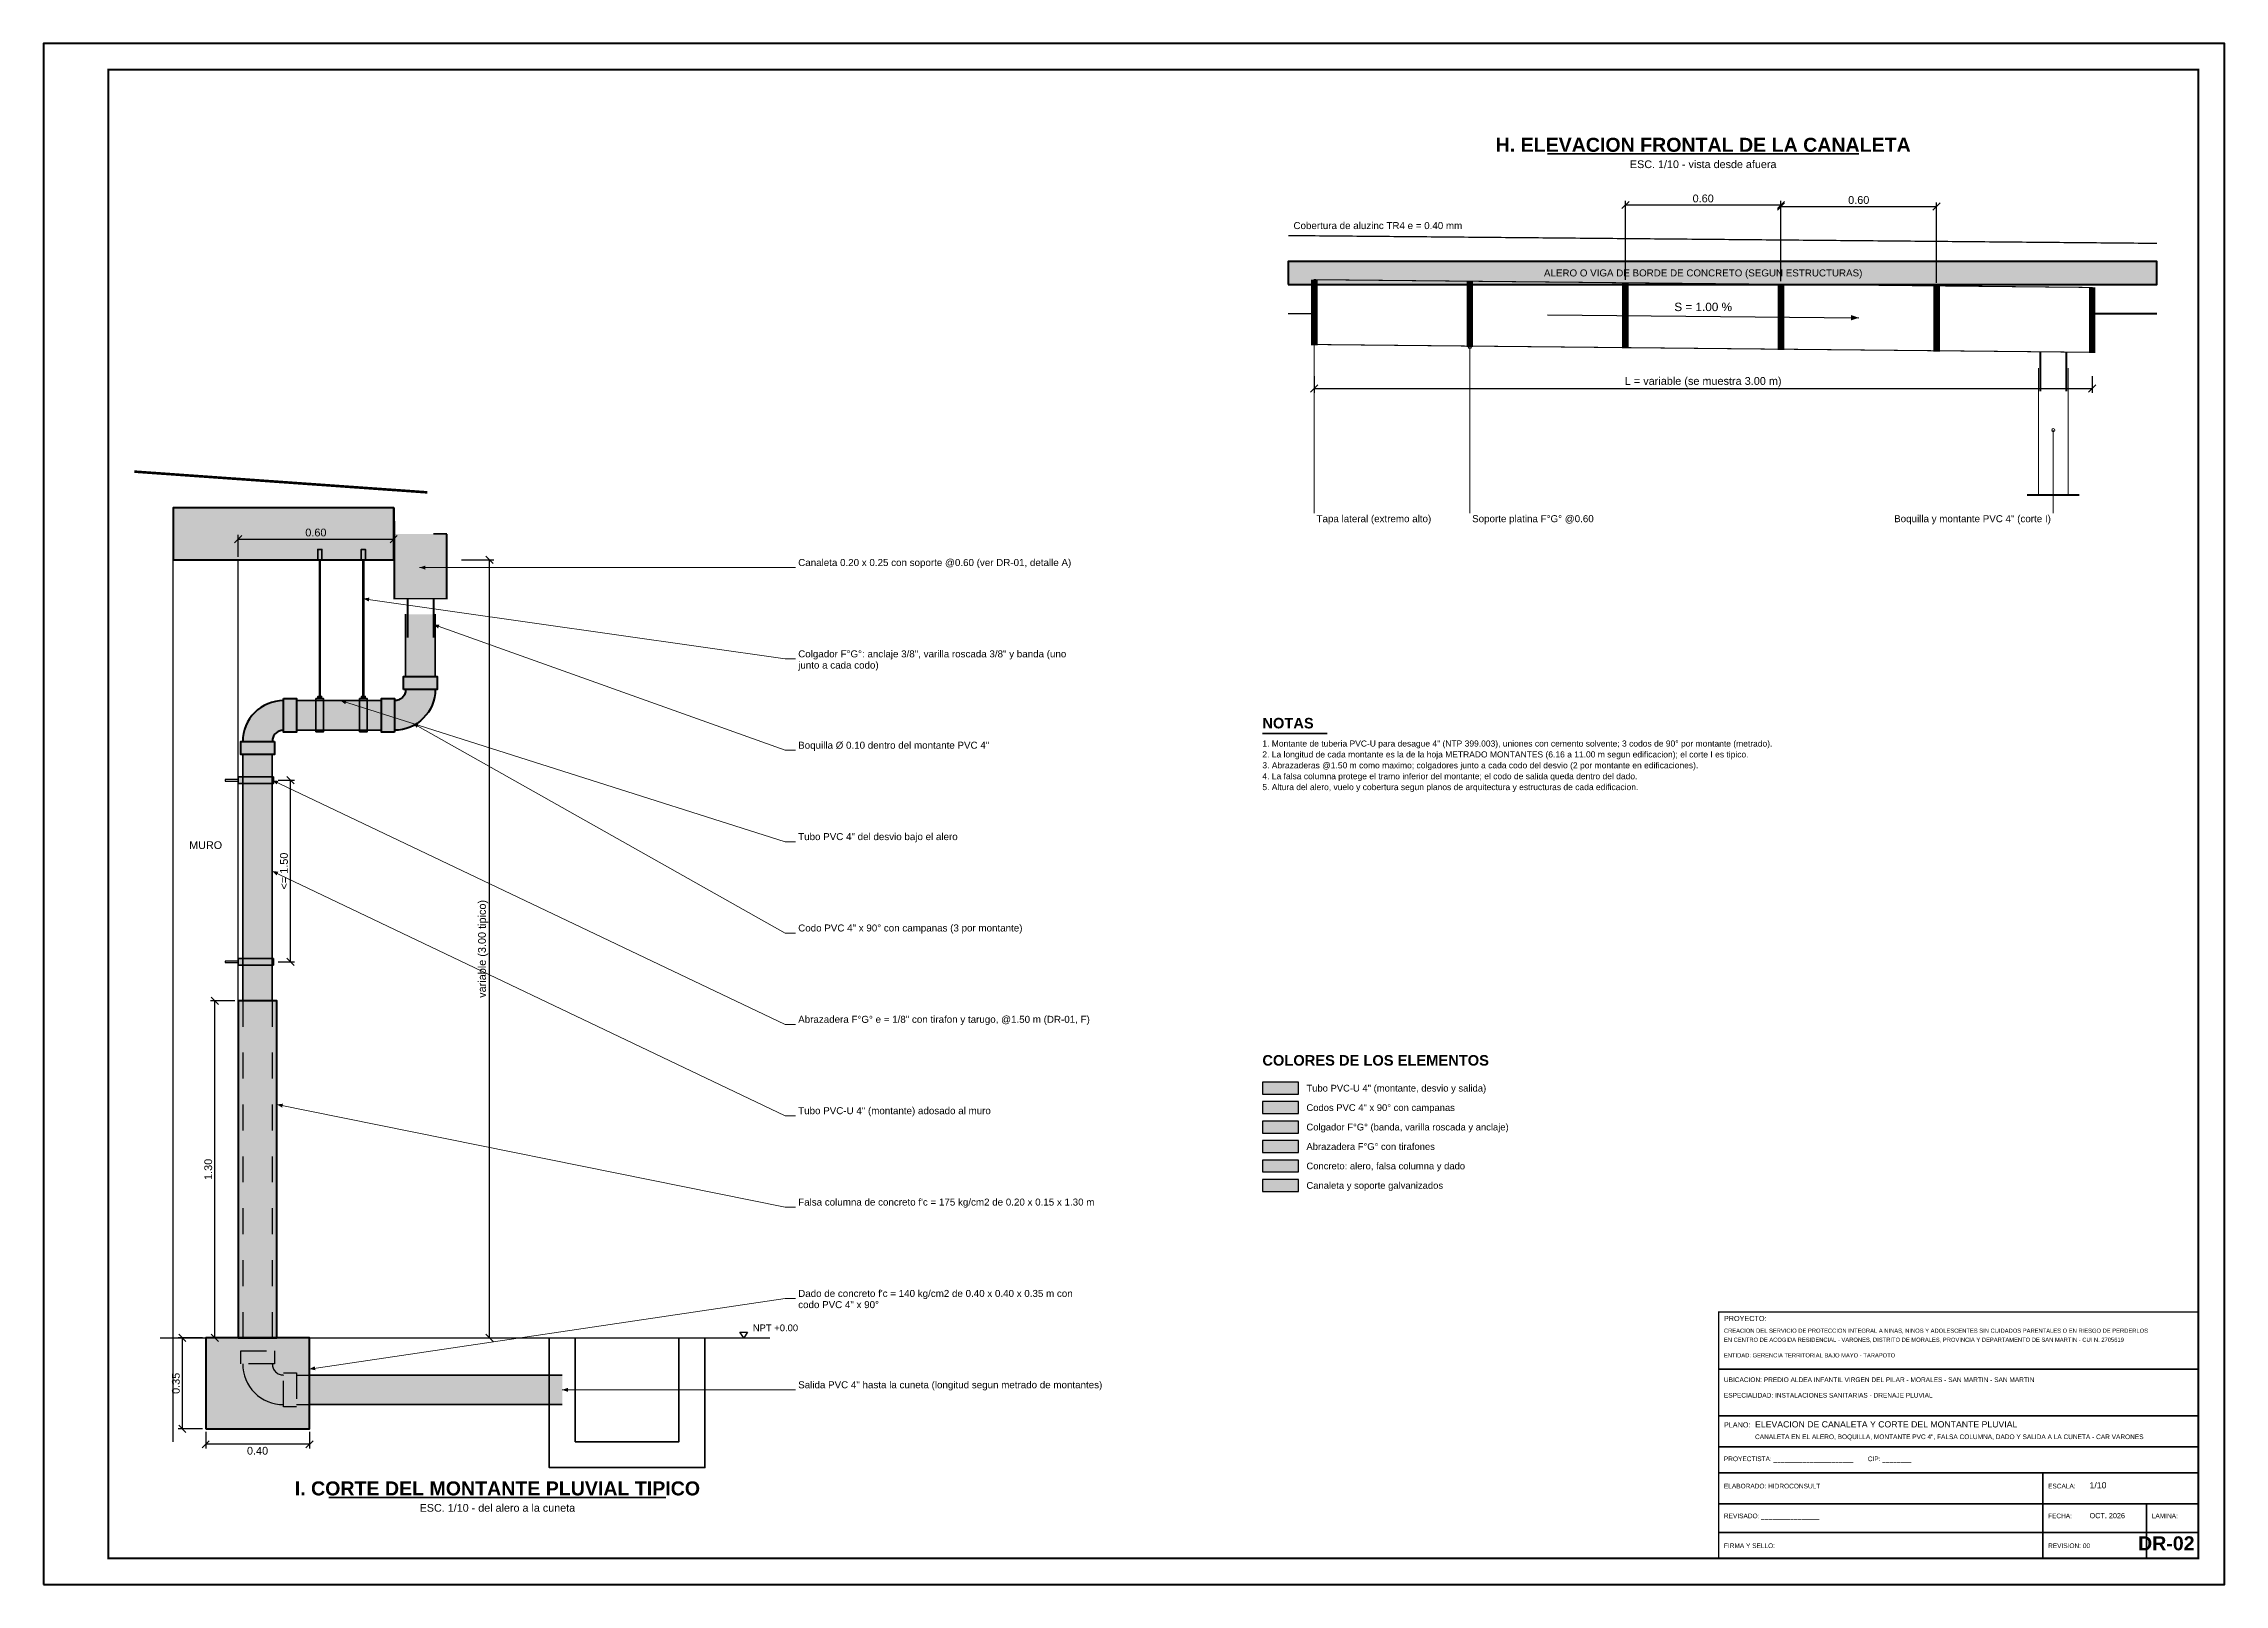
# Model space of a CAD drawing. Header units: metres. Extents: x 0 to 24.2, y -20 to 5.6.
# Drawn here: x 0 to 8.41, y -20 to -14.06 of the extents above; entities that cross this region are included whole.
import ezdxf
from ezdxf.enums import TextEntityAlignment as Align

# ---------------------------------------------------------------- set-up
doc = ezdxf.new("R2010")
doc.units = ezdxf.units.M
doc.header["$LTSCALE"] = 0.25
doc.linetypes.add('HIDDEN', pattern=[0.375, 0.25, -0.125])
for name, color, linetype, lineweight in [('ABRAZADERA', 1, 'CONTINUOUS', 35), ('ABRZ-RELL', 1, 'CONTINUOUS', 13), ('ACCES-RELL', 5, 'CONTINUOUS', 13), ('ACCESORIO-PVC', 5, 'CONTINUOUS', 40), ('COBERTURA', 8, 'CONTINUOUS', 30), ('COLG-RELL', 30, 'CONTINUOUS', 13), ('COLGADOR', 30, 'CONTINUOUS', 35), ('CONCRETO', 250, 'CONTINUOUS', 50), ('CONCRETO-OCULTO', 8, 'HIDDEN', 25), ('CORTES', 6, 'CONTINUOUS', 50), ('COTAS', 94, 'CONTINUOUS', 18), ('CUNETA', 3, 'CONTINUOUS', 35), ('GALV-RELL', 8, 'CONTINUOUS', 13), ('LLAMADAS', 30, 'CONTINUOUS', 18), ('MARCO', 7, 'CONTINUOUS', 50), ('MURO', 8, 'CONTINUOUS', 25), ('PERNOS', 34, 'CONTINUOUS', 25), ('PLANCHA-GALV', 5, 'CONTINUOUS', 40), ('PLATINA', 140, 'CONTINUOUS', 50), ('ROTULO', 7, 'CONTINUOUS', 35), ('TERRENO', 7, 'CONTINUOUS', 30), ('TITULOS', 160, 'CONTINUOUS', 35), ('TUBERIA-OCULTA', 3, 'HIDDEN', 25), ('TUBERIA-PVC', 3, 'CONTINUOUS', 35), ('TUBO-PVC', 151, 'CONTINUOUS', 35), ('TUBO-RELL', 151, 'CONTINUOUS', 13)]:
    doc.layers.add(name, color=color, linetype=linetype, lineweight=lineweight)
doc.layers.add('CONCRETO-ACHURADO', color=8, linetype='CONTINUOUS', true_color=0xe2e2e2)
for name, color, linetype in [('FLUJO', 150, 'CONTINUOUS'), ('LEYENDA', 7, 'CONTINUOUS'), ('NIVELES', 7, 'CONTINUOUS'), ('ROTULO-TEXTO', 7, 'CONTINUOUS'), ('TEXTOS', 7, 'CONTINUOUS'), ('TEXTOS-NOTAS', 7, 'CONTINUOUS')]:
    doc.layers.add(name, color=color, linetype=linetype)
doc.styles.get("Standard").update_dxf_attribs({"font": 'arial.ttf'})
doc.styles.add('TITULOS', font='arialbd.ttf')
doc.dimstyles.new('COT-10', dxfattribs={"dimscale": 0.01, "dimtxt": 3, "dimasz": 2.2, "dimexe": 1.6, "dimexo": 1.2, "dimgap": 1, "dimtad": 1, "dimzin": 0, "dimdsep": 46, "dimtxsty": 'Standard', "dimtsz": 1.4, "dimcen": 2.5, "dimclrd": 256, "dimclre": 256, "dimclrt": 7, "dimazin": 3, "dimtfac": 1, "dimtmove": 0, "dimatfit": 3})

msp = doc.modelspace()

# ---------------------------------------------------------------- texts
at = {"layer": 'LEYENDA'}
for s, p in [('Tubo PVC-U 4" (montante, desvio y salida)', (4.87, -18.087)), ('Codos PVC 4" x 90° con campanas', (4.87, -18.162)), ('Colgador F°G° (banda, varilla roscada y anclaje)', (4.87, -18.237)), ('Abrazadera F°G° con tirafones', (4.87, -18.312)), ('Concreto: alero, falsa columna y dado', (4.87, -18.387)), ('Canaleta y soporte galvanizados', (4.87, -18.462))]:
    msp.add_text(s, height=0.026, dxfattribs=at).set_placement(p, align=Align.MIDDLE_LEFT)
at = {"layer": 'NIVELES'}
msp.add_text('NPT +0.00', height=0.026, dxfattribs=at).set_placement((2.735, -19.024))
at = {"layer": 'ROTULO-TEXTO'}
for s, height, p in [('PROYECTO:', 0.02, (6.48, -18.985)), ('CREACION DEL SERVICIO DE PROTECCION INTEGRAL A NINAS, NINOS Y ADOLESCENTES SIN CUIDADOS PARENTALES O EN RIESGO DE PERDERLOS', 0.016, (6.48, -19.03)), ('EN CENTRO DE ACOGIDA RESIDENCIAL - VARONES, DISTRITO DE MORALES, PROVINCIA Y DEPARTAMENTO DE SAN MARTIN - CUI N. 2705619', 0.016, (6.48, -19.065)), ('ENTIDAD: GERENCIA TERRITORIAL BAJO MAYO - TARAPOTO', 0.016, (6.48, -19.125)), ('UBICACION: PREDIO ALDEA INFANTIL VIRGEN DEL PILAR - MORALES - SAN MARTIN - SAN MARTIN', 0.018, (6.48, -19.22)), ('ESPECIALIDAD: INSTALACIONES SANITARIAS - DRENAJE PLUVIAL', 0.018, (6.48, -19.28)), ('PLANO:', 0.02, (6.48, -19.395)), ('CANALETA EN EL ALERO, BOQUILLA, MONTANTE PVC 4", FALSA COLUMNA, DADO Y SALIDA A LA CUNETA - CAR VARONES', 0.018, (6.6, -19.44)), ('ELEVACION DE CANALETA Y CORTE DEL MONTANTE PLUVIAL', 0.024, (6.6, -19.395)), ('PROYECTISTA: ______________________        CIP: ________', 0.018, (6.48, -19.525)), ('ELABORADO: HIDROCONSULT', 0.018, (6.48, -19.63)), ('ESCALA:', 0.018, (7.73, -19.63)), ('1/10', 0.024, (7.89, -19.63)), ('REVISADO: ________________', 0.018, (6.48, -19.745)), ('FECHA:', 0.018, (7.73, -19.745)), ('OCT. 2026', 0.02, (7.89, -19.745)), ('LAMINA:', 0.018, (8.13, -19.745)), ('FIRMA Y SELLO:', 0.018, (6.48, -19.86)), ('REVISION: 00', 0.018, (7.73, -19.86))]:
    msp.add_text(s, height=height, dxfattribs=at).set_placement(p)
at = {"layer": 'TEXTOS'}
for s, height, p in [('ESC. 1/10 - vista desde afuera', 0.0297, (6.4, -14.525)), ('ALERO O VIGA DE BORDE DE CONCRETO (SEGUN ESTRUCTURAS)', 0.027, (6.4, -14.944)), ('S = 1.00 %', 0.0324, (6.4, -15.075)), ('MURO', 0.0297, (0.625, -17.15)), ('ESC. 1/10 - del alero a la cuneta', 0.0297, (1.75, -19.705))]:
    msp.add_text(s, height=height, dxfattribs=at).set_placement(p, align=Align.MIDDLE_CENTER)
for s, p in [('Cobertura de aluzinc TR4 e = 0.40 mm', (4.82, -14.775)), ('Canaleta 0.20 x 0.25 con soporte @0.60 (ver DR-01, detalle A)', (2.91, -16.074)), ('Colgador F°G°: anclaje 3/8", varilla roscada 3/8" y banda (uno', (2.91, -16.4262)), ('junto a cada codo)', (2.91, -16.4694)), ('Boquilla Ø 0.10 dentro del montante PVC 4"', (2.91, -16.7784)), ('Tubo PVC 4" del desvio bajo el alero', (2.91, -17.1307)), ('Codo PVC 4" x 90° con campanas (3 por montante)', (2.91, -17.4829)), ('Abrazadera F°G° e = 1/8" con tirafon y tarugo, @1.50 m (DR-01, F)', (2.91, -17.8351)), ('Tubo PVC-U 4" (montante) adosado al muro', (2.91, -18.1873)), ("Falsa columna de concreto f'c = 175 kg/cm2 de 0.20 x 0.15 x 1.30 m", (2.91, -18.5396)), ('codo PVC 4" x 90°', (2.91, -18.935)), ("Dado de concreto f'c = 140 kg/cm2 de 0.40 x 0.40 x 0.35 m con", (2.91, -18.8918)), ('Salida PVC 4" hasta la cuneta (longitud segun metrado de montantes)', (2.91, -19.244))]:
    msp.add_text(s, height=0.027, dxfattribs=at).set_placement(p)
for s, p in [('Tapa lateral (extremo alto)', (4.909, -15.878)), ('Soporte platina F°G° @0.60', (5.509, -15.878))]:
    msp.add_text(s, height=0.027, dxfattribs=at).set_placement(p, align=Align.TOP_LEFT)
msp.add_text('Boquilla y montante PVC 4" (corte I)', height=0.027, dxfattribs=at).set_placement((7.741, -15.878), align=Align.TOP_RIGHT)
at = {"layer": 'TEXTOS-NOTAS'}
for s, p in [('2. La longitud de cada montante es la de la hoja METRADO MONTANTES (6.16 a 11.00 m segun edificacion); el corte I es tipico.', (4.7, -16.812)), ('1. Montante de tuberia PVC-U para desague 4" (NTP 399.003), uniones con cemento solvente; 3 codos de 90° por montante (metrado).', (4.7, -16.77)), ('4. La falsa columna protege el tramo inferior del montante; el codo de salida queda dentro del dado.', (4.7, -16.896)), ('3. Abrazaderas @1.50 m como maximo; colgadores junto a cada codo del desvio (2 por montante en edificaciones).', (4.7, -16.854)), ('5. Altura del alero, vuelo y cobertura segun planos de arquitectura y estructuras de cada edificacion.', (4.7, -16.938))]:
    msp.add_text(s, height=0.0234, dxfattribs=at).set_placement(p)
at = {"layer": 'TITULOS', "style": 'TITULOS'}
for s, p in [('H. ELEVACION FRONTAL DE LA CANALETA', (6.4, -14.45)), ('I. CORTE DEL MONTANTE PLUVIAL TIPICO', (1.75, -19.63))]:
    msp.add_text(s, height=0.054, dxfattribs=at).set_placement(p, align=Align.MIDDLE_CENTER)
for s, p in [('NOTAS', (4.7, -16.7)), ('COLORES DE LOS ELEMENTOS', (4.7, -18))]:
    msp.add_text(s, height=0.0405, dxfattribs=at).set_placement(p)
msp.add_text('DR-02', height=0.054, dxfattribs=at).set_placement((8.295, -19.885), align=Align.BOTTOM_RIGHT)

# ---------------------------------------------------------------- blocks, each defined once
blk = doc.blocks.new('SIMB-NIVEL')
at = {"layer": 'NIVELES'}
blk.add_line((-3, 0), (3, 0), dxfattribs=at)
blk.add_lwpolyline([(0, 0), (-1.5, 2.2), (1.5, 2.2)], close=True, dxfattribs=at)

# ---------------------------------------------------------------- dimensions: what is measured, and where the dimension line sits
at = {"layer": 'COTAS'}
for base, p1, p2, text in [((6.1, -14.682), (6.1, -14.982), (6.7, -14.988), '0.60'), ((6.7, -14.688), (6.7, -14.988), (7.3, -14.994), '0.60'), ((4.9, -15.39), (4.9, -15.33), (7.9, -15.33), 'L = variable (se muestra 3.00 m)')]:
    msp.add_linear_dim(base=base, p1=p1, p2=p2, text=text, dimstyle='COT-10', dxfattribs=at).render()
for base, p1, p2 in [((0.75, -15.97), (0.75, -16.05), (1.35, -16.05)), ((1.025, -19.46), (1.025, -19.4), (0.625, -19.4))]:
    msp.add_linear_dim(base=base, p1=p1, p2=p2, dimstyle='COT-10', dxfattribs=at).render()
for base, p1, p2, text in [((1.72, -19.05), (1.6, -19.05), (1.6, -16.05), 'variable (3.00 tipico)'), ((0.952, -17.6), (0.892, -17.6), (0.892, -16.9), '<= 1.50')]:
    msp.add_linear_dim(base=base, p1=p1, p2=p2, angle=90, text=text, dimstyle='COT-10', dxfattribs=at).render()
for base, p1, p2 in [((0.66, -19.05), (0.75, -19.05), (0.75, -17.75)), ((0.535, -19.4), (0.625, -19.4), (0.625, -19.05))]:
    msp.add_linear_dim(base=base, p1=p1, p2=p2, angle=90, dimstyle='COT-10', dxfattribs=at).render()

# ---------------------------------------------------------------- hatches: boundary and pattern name
at = {"layer": 'ABRZ-RELL', "true_color": 0xec8282}
h = msp.add_hatch(color=7, dxfattribs=at)
h.dxf.hatch_style = 1
h.paths.add_polyline_path([(0.75, -16.9127), (0.886, -16.9127), (0.886, -16.8873), (0.75, -16.8873)])
h = msp.add_hatch(color=7, dxfattribs=at)
h.dxf.hatch_style = 1
h.paths.add_polyline_path([(0.75, -17.6127), (0.886, -17.6127), (0.886, -17.5873), (0.75, -17.5873)])
at = {"layer": 'ACCES-RELL', "true_color": 0x7896d7}
h = msp.add_hatch(color=7, dxfattribs=at)
h.dxf.hatch_style = 1
h.paths.add_polyline_path([(1.5102, -16.55), (1.5094, -16.5654), (1.5072, -16.5806), (1.5034, -16.5956), (1.4982, -16.6101), (1.4916, -16.624), (1.4837, -16.6372), (1.4745, -16.6496), (1.4642, -16.661), (1.4528, -16.6714), (1.4404, -16.6805), (1.4272, -16.6885), (1.4133, -16.695), (1.3987, -16.7002), (1.3838, -16.704), (1.3686, -16.7062), (1.3532, -16.707), (1.3532, -16.593), (1.3574, -16.5928), (1.3616, -16.5922), (1.3657, -16.5911), (1.3696, -16.5897), (1.3734, -16.5879), (1.3771, -16.5858), (1.3805, -16.5832), (1.3836, -16.5804), (1.3864, -16.5773), (1.3889, -16.5739), (1.3911, -16.5703), (1.3929, -16.5665), (1.3943, -16.5625), (1.3953, -16.5584), (1.396, -16.5542), (1.3962, -16.55)])
h = msp.add_hatch(color=7, dxfattribs=at)
h.dxf.hatch_style = 1
h.paths.add_polyline_path([(1.3882, -16.55), (1.3882, -16.5), (1.5182, -16.5), (1.5182, -16.55)])
h = msp.add_hatch(color=7, dxfattribs=at)
h.dxf.hatch_style = 1
h.paths.add_polyline_path([(0.925, -16.593), (0.9096, -16.5938), (0.8944, -16.596), (0.8794, -16.5998), (0.8649, -16.605), (0.851, -16.6115), (0.8378, -16.6195), (0.8254, -16.6286), (0.814, -16.639), (0.8036, -16.6504), (0.7945, -16.6628), (0.7865, -16.676), (0.78, -16.6899), (0.7748, -16.7044), (0.771, -16.7194), (0.7688, -16.7346), (0.768, -16.75), (0.882, -16.75), (0.8822, -16.7458), (0.8828, -16.7416), (0.8839, -16.7375), (0.8853, -16.7335), (0.8871, -16.7297), (0.8892, -16.7261), (0.8918, -16.7227), (0.8946, -16.7196), (0.8977, -16.7168), (0.9011, -16.7142), (0.9047, -16.7121), (0.9085, -16.7103), (0.9125, -16.7089), (0.9166, -16.7078), (0.9208, -16.7072), (0.925, -16.707)])
h = msp.add_hatch(color=7, dxfattribs=at)
h.dxf.hatch_style = 1
h.paths.add_polyline_path([(0.925, -16.585), (0.975, -16.585), (0.975, -16.715), (0.925, -16.715)])
h = msp.add_hatch(color=7, dxfattribs=at)
h.dxf.hatch_style = 1
h.paths.add_polyline_path([(1.3532, -16.715), (1.3032, -16.715), (1.3032, -16.585), (1.3532, -16.585)])
h = msp.add_hatch(color=7, dxfattribs=at)
h.dxf.hatch_style = 1
h.paths.add_polyline_path([(0.89, -16.75), (0.89, -16.8), (0.76, -16.8), (0.76, -16.75)])
at = {"layer": 'COLG-RELL', "true_color": 0xf6ba6e}
h = msp.add_hatch(color=7, dxfattribs=at)
h.dxf.hatch_style = 1
h.paths.add_polyline_path([(1.05, -16.713), (1.08, -16.713), (1.08, -16.585), (1.05, -16.585)])
h = msp.add_hatch(color=7, dxfattribs=at)
h.dxf.hatch_style = 1
h.paths.add_polyline_path([(1.2182, -16.713), (1.2482, -16.713), (1.2482, -16.585), (1.2182, -16.585)])
at = {"layer": 'CONCRETO-ACHURADO', "true_color": 0xe2e2e2}
h = msp.add_hatch(color=7, dxfattribs=at)
h.dxf.hatch_style = 1
h.paths.add_polyline_path([(4.8, -14.988), (8.15, -14.988), (8.15, -14.9), (4.8, -14.9)])
h = msp.add_hatch(color=7, dxfattribs=at)
h.dxf.hatch_style = 1
h.paths.add_polyline_path([(0.5, -16.05), (1.35, -16.05), (1.35, -15.85), (0.5, -15.85)])
h = msp.add_hatch(color=7, dxfattribs=at)
h.dxf.hatch_style = 1
h.paths.add_polyline_path([(0.75, -19.05), (0.9, -19.05), (0.9, -17.75), (0.75, -17.75)])
h = msp.add_hatch(color=7, dxfattribs=at)
h.dxf.hatch_style = 1
h.paths.add_polyline_path([(0.625, -19.4), (1.025, -19.4), (1.025, -19.05), (0.625, -19.05)])
at = {"layer": 'GALV-RELL', "true_color": 0xe2e7ee}
h = msp.add_hatch(color=7, dxfattribs=at)
h.dxf.hatch_style = 1
h.paths.add_polyline_path([(1.3532, -16.2), (1.5532, -16.2), (1.5532, -15.95), (1.3532, -15.95)])
at = {"layer": 'TUBO-RELL', "true_color": 0xc4e0fa}
h = msp.add_hatch(color=7, dxfattribs=at)
h.dxf.hatch_style = 1
h.paths.add_polyline_path([(1.5102, -16.26), (1.5102, -16.5), (1.3962, -16.5), (1.3962, -16.26)])
h = msp.add_hatch(color=7, dxfattribs=at)
h.dxf.hatch_style = 1
h.paths.add_polyline_path([(1.3032, -16.707), (0.975, -16.707), (0.975, -16.593), (1.3032, -16.593)])
h = msp.add_hatch(color=7, dxfattribs=at)
h.dxf.hatch_style = 1
h.paths.add_polyline_path([(0.882, -16.8), (0.882, -17.75), (0.768, -17.75), (0.768, -16.8)])
h = msp.add_hatch(color=7, dxfattribs=at)
h.dxf.hatch_style = 1
h.paths.add_polyline_path([(1.025, -19.193), (2, -19.193), (2, -19.307), (1.025, -19.307)])

# ---------------------------------------------------------------- linework, layer by layer
at = {"layer": 'ABRAZADERA'}
for points in [[(0.75, -16.9127), (0.886, -16.9127), (0.886, -16.8873), (0.75, -16.8873)], [(0.75, -17.6127), (0.886, -17.6127), (0.886, -17.5873), (0.75, -17.5873)]]:
    msp.add_lwpolyline(points, close=True, dxfattribs=at)
at = {"layer": 'ACCESORIO-PVC'}
for points in [[(1.5102, -16.55), (1.5094, -16.5654), (1.5072, -16.5806), (1.5034, -16.5956), (1.4982, -16.6101), (1.4916, -16.624), (1.4837, -16.6372), (1.4745, -16.6496), (1.4642, -16.661), (1.4528, -16.6714), (1.4404, -16.6805), (1.4272, -16.6885), (1.4133, -16.695), (1.3987, -16.7002), (1.3838, -16.704), (1.3686, -16.7062), (1.3532, -16.707)], [(1.3962, -16.55), (1.396, -16.5542), (1.3953, -16.5584), (1.3943, -16.5625), (1.3929, -16.5665), (1.3911, -16.5703), (1.3889, -16.5739), (1.3864, -16.5773), (1.3836, -16.5804), (1.3805, -16.5832), (1.3771, -16.5858), (1.3734, -16.5879), (1.3696, -16.5897), (1.3657, -16.5911), (1.3616, -16.5922), (1.3574, -16.5928), (1.3532, -16.593)], [(0.925, -16.593), (0.9096, -16.5938), (0.8944, -16.596), (0.8794, -16.5998), (0.8649, -16.605), (0.851, -16.6115), (0.8378, -16.6195), (0.8254, -16.6286), (0.814, -16.639), (0.8036, -16.6504), (0.7945, -16.6628), (0.7865, -16.676), (0.78, -16.6899), (0.7748, -16.7044), (0.771, -16.7194), (0.7688, -16.7346), (0.768, -16.75)], [(0.925, -16.707), (0.9208, -16.7072), (0.9166, -16.7078), (0.9125, -16.7089), (0.9085, -16.7103), (0.9047, -16.7121), (0.9011, -16.7142), (0.8977, -16.7168), (0.8946, -16.7196), (0.8918, -16.7227), (0.8892, -16.7261), (0.8871, -16.7297), (0.8853, -16.7335), (0.8839, -16.7375), (0.8828, -16.7416), (0.8822, -16.7458), (0.882, -16.75)]]:
    msp.add_lwpolyline(points, dxfattribs=at)
for points in [[(1.3882, -16.55), (1.3882, -16.5), (1.5182, -16.5), (1.5182, -16.55)], [(0.925, -16.585), (0.975, -16.585), (0.975, -16.715), (0.925, -16.715)], [(1.3532, -16.715), (1.3032, -16.715), (1.3032, -16.585), (1.3532, -16.585)], [(0.89, -16.75), (0.89, -16.8), (0.76, -16.8), (0.76, -16.75)]]:
    msp.add_lwpolyline(points, close=True, dxfattribs=at)
at = {"layer": 'COBERTURA'}
for points, const_width in [([(4.8, -14.8), (8.15, -14.83)], 0.005), ([(0.35, -15.71), (1.48, -15.79)], 0.01)]:
    msp.add_lwpolyline(points, dxfattribs=dict(at, const_width=const_width))
at = {"layer": 'COLGADOR'}
for points in [[(1.057, -16.05), (1.073, -16.05), (1.073, -16.01), (1.057, -16.01)], [(1.2252, -16.05), (1.2412, -16.05), (1.2412, -16.01), (1.2252, -16.01)], [(1.05, -16.713), (1.08, -16.713), (1.08, -16.585), (1.05, -16.585)], [(1.0578, -16.585), (1.0722, -16.585), (1.0722, -16.577), (1.0578, -16.577)], [(1.2182, -16.713), (1.2482, -16.713), (1.2482, -16.585), (1.2182, -16.585)], [(1.226, -16.585), (1.2404, -16.585), (1.2404, -16.577), (1.226, -16.577)]]:
    msp.add_lwpolyline(points, close=True, dxfattribs=at)
at = {"layer": 'COLGADOR', "const_width": 0.0095}
for points in [[(1.065, -16.585), (1.065, -16.05)], [(1.2332, -16.585), (1.2332, -16.05)]]:
    msp.add_lwpolyline(points, dxfattribs=at)
at = {"layer": 'CONCRETO'}
msp.add_line((7.9, -15.1), (8.15, -15.1), dxfattribs=at)
for points in [[(4.8, -14.988), (8.15, -14.988), (8.15, -14.9), (4.8, -14.9)], [(0.5, -16.05), (1.35, -16.05), (1.35, -15.85), (0.5, -15.85)], [(0.75, -19.05), (0.9, -19.05), (0.9, -17.75), (0.75, -17.75)], [(0.625, -19.4), (1.025, -19.4), (1.025, -19.05), (0.625, -19.05)]]:
    msp.add_lwpolyline(points, close=True, dxfattribs=at)
at = {"layer": 'CONCRETO-OCULTO'}
msp.add_line((4.8, -15.1), (4.9, -15.1), dxfattribs=at)
at = {"layer": 'CORTES'}
msp.add_line((7.65, -15.8), (7.85, -15.8), dxfattribs=at)
at = {"layer": 'CUNETA'}
for points in [[(1.95, -19.05), (1.95, -19.55), (2.55, -19.55), (2.55, -19.05)], [(2.05, -19.05), (2.05, -19.45), (2.45, -19.45), (2.45, -19.05)]]:
    msp.add_lwpolyline(points, dxfattribs=at)
at = {"layer": 'FLUJO'}
msp.add_line((5.8, -15.105), (7, -15.117), dxfattribs=at)
msp.add_solid([(7, -15.117), (6.9701, -15.1062), (6.9699, -15.1272)], dxfattribs=at)
at = {"layer": 'LEYENDA'}
for points in [[(4.7, -18.11), (4.84, -18.11), (4.84, -18.064), (4.7, -18.064)], [(4.7, -18.185), (4.84, -18.185), (4.84, -18.139), (4.7, -18.139)], [(4.7, -18.26), (4.84, -18.26), (4.84, -18.214), (4.7, -18.214)], [(4.7, -18.335), (4.84, -18.335), (4.84, -18.289), (4.7, -18.289)], [(4.7, -18.41), (4.84, -18.41), (4.84, -18.364), (4.7, -18.364)], [(4.7, -18.485), (4.84, -18.485), (4.84, -18.439), (4.7, -18.439)]]:
    msp.add_lwpolyline(points, close=True, dxfattribs=at)
at = {"layer": 'LEYENDA', "true_color": 0xb4d6f6}
msp.add_solid([(4.7, -18.11), (4.84, -18.11), (4.7, -18.064), (4.84, -18.064)], dxfattribs=at)
at = {"layer": 'LEYENDA', "true_color": 0x3c64be}
msp.add_solid([(4.7, -18.185), (4.84, -18.185), (4.7, -18.139), (4.84, -18.139)], dxfattribs=at)
at = {"layer": 'LEYENDA', "true_color": 0xec9632}
msp.add_solid([(4.7, -18.26), (4.84, -18.26), (4.7, -18.214), (4.84, -18.214)], dxfattribs=at)
at = {"layer": 'LEYENDA', "true_color": 0xd64646}
msp.add_solid([(4.7, -18.335), (4.84, -18.335), (4.7, -18.289), (4.84, -18.289)], dxfattribs=at)
at = {"layer": 'LEYENDA', "true_color": 0xe2e2e2}
msp.add_solid([(4.7, -18.41), (4.84, -18.41), (4.7, -18.364), (4.84, -18.364)], dxfattribs=at)
at = {"layer": 'LEYENDA', "true_color": 0xd6dce6}
msp.add_solid([(4.7, -18.485), (4.84, -18.485), (4.7, -18.439), (4.84, -18.439)], dxfattribs=at)
at = {"layer": 'LLAMADAS'}
for p, q in [((4.9, -15.125), (4.9, -15.87)), ((5.5, -15.23), (5.5, -15.87)), ((7.75, -15.55), (7.75, -15.87)), ((2.86, -16.08), (1.45, -16.08)), ((2.9, -16.08), (2.86, -16.08)), ((2.86, -16.4322), (1.2332, -16.2)), ((2.86, -16.7844), (1.5032, -16.3)), ((2.9, -16.4322), (2.86, -16.4322)), ((2.86, -17.1367), (1.145, -16.593)), ((2.86, -17.4889), (1.4232, -16.68)), ((2.9, -16.7844), (2.86, -16.7844)), ((2.86, -17.8411), (0.882, -16.9)), ((2.9, -17.1367), (2.86, -17.1367)), ((2.86, -18.1933), (0.882, -17.25)), ((2.9, -17.4889), (2.86, -17.4889)), ((2.9, -17.8411), (2.86, -17.8411)), ((2.86, -18.5456), (0.9, -18.15)), ((2.9, -18.1933), (2.86, -18.1933)), ((2.9, -18.5456), (2.86, -18.5456)), ((2.86, -18.8978), (1.025, -19.17)), ((2.9, -18.8978), (2.86, -18.8978)), ((2.86, -19.25), (2, -19.25)), ((2.9, -19.25), (2.86, -19.25))]:
    msp.add_line(p, q, dxfattribs=at)
for centre in [(4.9, -15.125), (5.5, -15.23), (7.75, -15.55)]:
    msp.add_circle(centre, 0.006, dxfattribs=at)
for points in [[(1.45, -16.08), (1.472, -16.0877), (1.472, -16.0723)], [(1.2332, -16.2), (1.2539, -16.2107), (1.256, -16.1955)], [(1.5032, -16.3), (1.5213, -16.3146), (1.5265, -16.3001)], [(1.145, -16.593), (1.1636, -16.607), (1.1683, -16.5923)], [(1.4232, -16.68), (1.4386, -16.6975), (1.4461, -16.6841)], [(0.882, -16.9), (0.8986, -16.9164), (0.9052, -16.9025)], [(0.882, -17.25), (0.8985, -17.2664), (0.9052, -17.2525)], [(0.9, -18.15), (0.92, -18.1619), (0.9231, -18.1468)], [(1.025, -19.17), (1.0479, -19.1744), (1.0456, -19.1592)], [(2, -19.25), (2.022, -19.2577), (2.022, -19.2423)]]:
    msp.add_solid(points, dxfattribs=at)
at = {"layer": 'MARCO'}
msp.add_lwpolyline([(0, -20), (8.41, -20), (8.41, -14.06), (0, -14.06)], close=True, dxfattribs=at)
at = {"layer": 'MARCO', "const_width": 0.008}
msp.add_lwpolyline([(0.25, -19.9), (8.31, -19.9), (8.31, -14.16), (0.25, -14.16)], close=True, dxfattribs=at)
at = {"layer": 'MURO'}
for points in [[(0.5, -19.45), (0.5, -15.85)], [(0.75, -19.05), (0.75, -16.05)]]:
    msp.add_lwpolyline(points, dxfattribs=at)
at = {"layer": 'PERNOS'}
for points in [[(0.7, -16.903), (0.75, -16.903), (0.75, -16.897), (0.7, -16.897)], [(0.7, -17.603), (0.75, -17.603), (0.75, -17.597), (0.7, -17.597)]]:
    msp.add_lwpolyline(points, close=True, dxfattribs=at)
at = {"layer": 'PLANCHA-GALV'}
for p, q in [((1.4032, -16.2), (1.4032, -16.35)), ((1.5032, -16.2), (1.5032, -16.35))]:
    msp.add_line(p, q, dxfattribs=at)
for points, const_width in [([(4.9, -15.22), (7.9, -15.25), (7.9, -15), (4.9, -14.97), (4.9, -15.22)], 0.004), ([(1.3532, -15.9), (1.3532, -16.2), (1.5532, -16.2), (1.5532, -15.95), (1.5032, -15.95)], 0.006)]:
    msp.add_lwpolyline(points, dxfattribs=dict(at, const_width=const_width))
for points in [[(7.7, -15.25), (7.7, -15.4)], [(7.8, -15.25), (7.8, -15.4)]]:
    msp.add_lwpolyline(points, dxfattribs=at)
at = {"layer": 'PLATINA'}
for points, const_width in [([(4.9, -15.2232), (4.9, -14.97)], 0.0254), ([(5.5, -15.2292), (5.5, -14.976)], 0.0254), ([(6.1, -15.2352), (6.1, -14.982)], 0.0254), ([(6.7, -15.2412), (6.7, -14.988)], 0.0254), ([(7.3, -15.2472), (7.3, -14.994)], 0.0254), ([(7.9, -15.2532), (7.9, -15)], 0.0254), ([(1.3516, -15.85), (1.3516, -16.2), (1.5548, -16.2), (1.5548, -15.95)], 0.006)]:
    msp.add_lwpolyline(points, dxfattribs=dict(at, const_width=const_width))
at = {"layer": 'ROTULO'}
for p, q in [((6.46, -19.17), (8.31, -19.17)), ((6.46, -19.35), (8.31, -19.35)), ((6.46, -19.47), (8.31, -19.47)), ((6.46, -19.57), (8.31, -19.57)), ((7.71, -19.57), (7.71, -19.9)), ((6.46, -19.69), (8.31, -19.69)), ((8.11, -19.69), (8.11, -19.9)), ((6.46, -19.8), (8.31, -19.8))]:
    msp.add_line(p, q, dxfattribs=at)
at = {"layer": 'ROTULO', "const_width": 0.005}
msp.add_lwpolyline([(6.46, -19.9), (8.31, -19.9), (8.31, -18.95), (6.46, -18.95)], close=True, dxfattribs=at)
at = {"layer": 'TERRENO'}
msp.add_line((0.45, -19.05), (2.8, -19.05), dxfattribs=at)
at = {"layer": 'TITULOS'}
for p, q in [((5.8, -14.485), (7, -14.485)), ((4.7, -16.72), (4.95, -16.72)), ((1.1, -19.665), (2.4, -19.665))]:
    msp.add_line(p, q, dxfattribs=at)
at = {"layer": 'TUBERIA-OCULTA'}
for p, q in [((0.768, -17.75), (0.768, -19.1)), ((0.882, -17.75), (0.882, -19.1)), ((0.975, -19.193), (1.025, -19.193)), ((0.975, -19.307), (1.025, -19.307))]:
    msp.add_line(p, q, dxfattribs=at)
for points in [[(0.76, -19.15), (0.76, -19.1), (0.89, -19.1), (0.89, -19.15)], [(0.925, -19.185), (0.975, -19.185), (0.975, -19.315), (0.925, -19.315)]]:
    msp.add_lwpolyline(points, close=True, dxfattribs=at)
for points in [[(0.768, -19.15), (0.7688, -19.1654), (0.771, -19.1806), (0.7748, -19.1956), (0.78, -19.2101), (0.7865, -19.224), (0.7945, -19.2372), (0.8036, -19.2496), (0.814, -19.261), (0.8254, -19.2714), (0.8378, -19.2805), (0.851, -19.2885), (0.8649, -19.295), (0.8794, -19.3002), (0.8944, -19.304), (0.9096, -19.3062), (0.925, -19.307)], [(0.882, -19.15), (0.8822, -19.1542), (0.8828, -19.1584), (0.8839, -19.1625), (0.8853, -19.1665), (0.8871, -19.1703), (0.8892, -19.1739), (0.8918, -19.1773), (0.8946, -19.1804), (0.8977, -19.1832), (0.9011, -19.1858), (0.9047, -19.1879), (0.9085, -19.1897), (0.9125, -19.1911), (0.9166, -19.1922), (0.9208, -19.1928), (0.925, -19.193)]]:
    msp.add_lwpolyline(points, dxfattribs=at)
at = {"layer": 'TUBERIA-PVC', "const_width": 0.004}
for points in [[(7.693, -15.31), (7.693, -15.8)], [(7.807, -15.31), (7.807, -15.8)]]:
    msp.add_lwpolyline(points, dxfattribs=at)
at = {"layer": 'TUBO-PVC'}
for p, q in [((1.3962, -16.26), (1.3962, -16.5)), ((1.5102, -16.26), (1.5102, -16.5)), ((1.3032, -16.593), (0.975, -16.593)), ((1.3032, -16.707), (0.975, -16.707)), ((0.768, -16.8), (0.768, -17.75)), ((0.882, -16.8), (0.882, -17.75)), ((1.025, -19.193), (2, -19.193)), ((1.025, -19.307), (2, -19.307))]:
    msp.add_line(p, q, dxfattribs=at)

# ---------------------------------------------------------------- block references
at = {"layer": 'NIVELES', "xscale": 0.01, "yscale": 0.01}
msp.add_blockref('SIMB-NIVEL', (2.7, -19.05), dxfattribs=at)

msp.set_redraw_order([(e.dxf.handle, doc.entitydb.next_handle()) for e in msp.query("TEXT MTEXT ATTDEF DIMENSION ARC_DIMENSION")])  # texts and dimensions are drawn at this point

doc.saveas('drawing.dxf')
